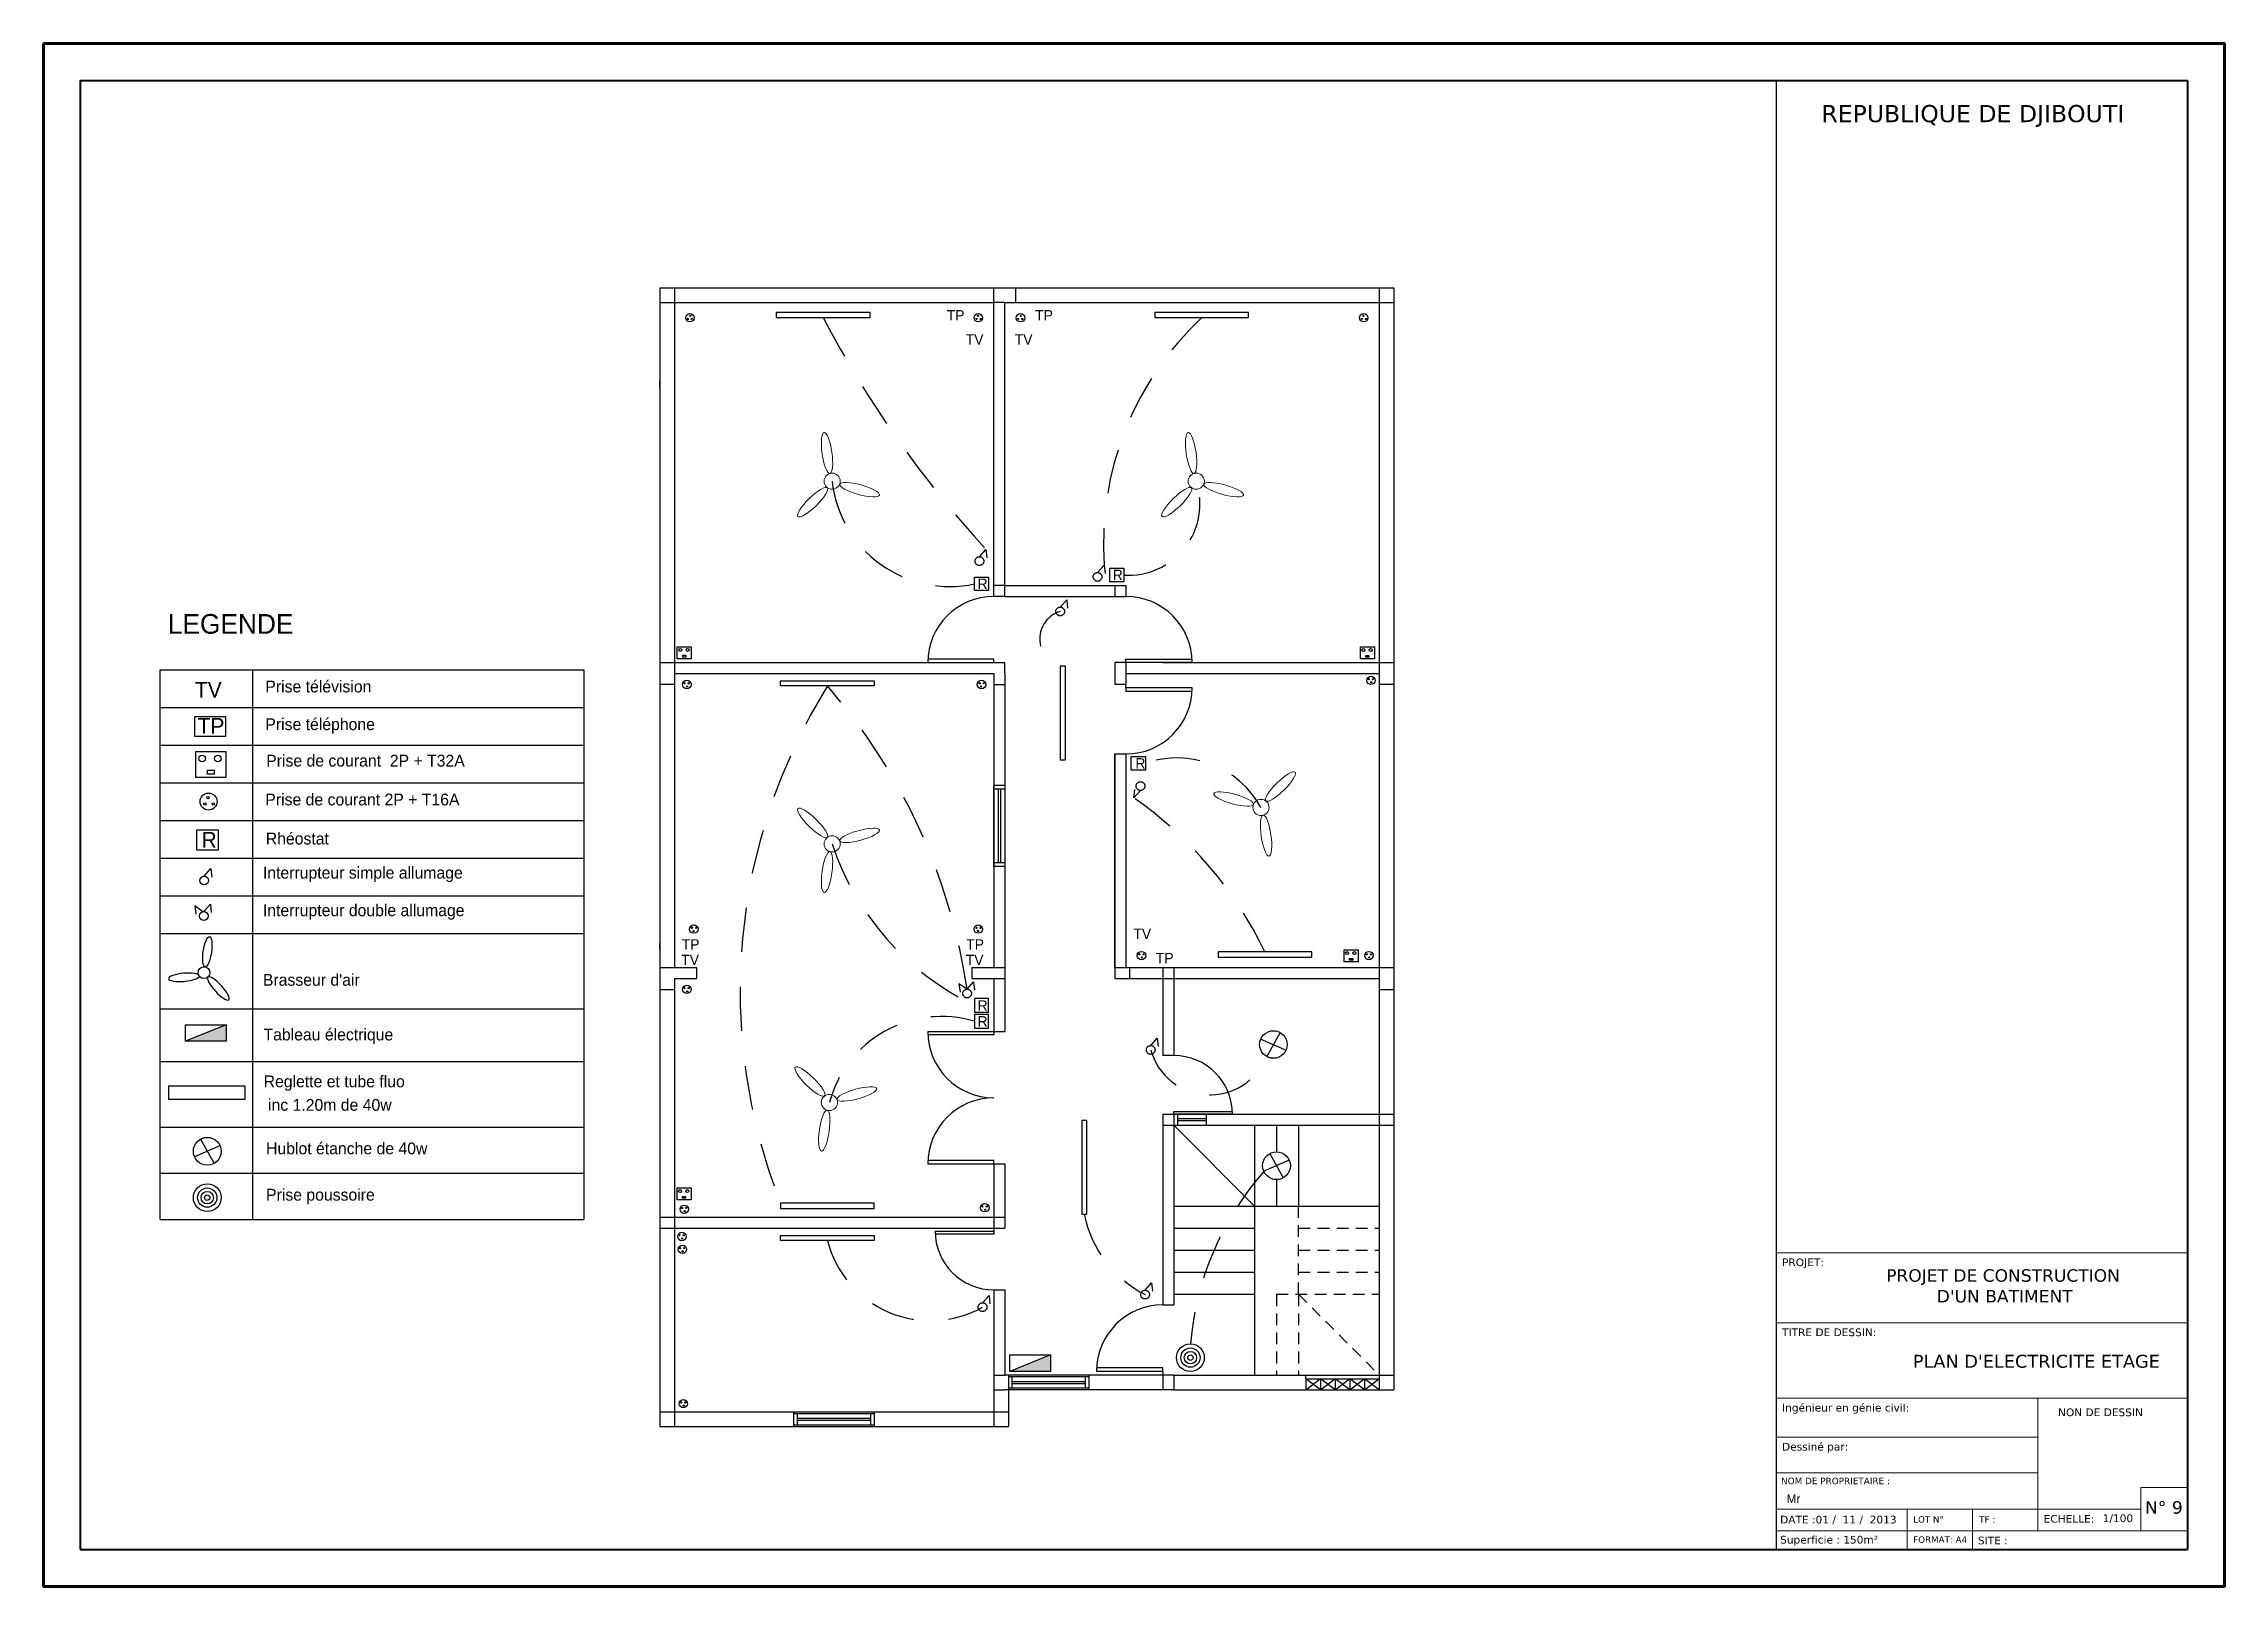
# Model space of a CAD drawing. Extents: x -110 to 3211, y -163 to 893.
# Drawn here: x 156.16 to 185.86, y 0.45 to 21.45 of the extents above; entities that cross this region are included whole.
import ezdxf

# ---------------------------------------------------------------- set-up
doc = ezdxf.new("R2010")
doc.units = 0
doc.header["$LTSCALE"] = 0.8
doc.header["$MEASUREMENT"] = 0
for name, pattern in [('ACAD_ISO03W100', [30, 12, -18]), ('DASHED', [0.75, 0.5, -0.25]), ('JIS_02_0.7', [1.35, 0.75, -0.6])]:
    doc.linetypes.add(name, pattern=pattern)
doc.layers.get('0').update_dxf_attribs({"color": 5, "linetype": 'CONTINUOUS'})
for name, color, linetype in [('COMBLDG', 7, 'CONTINUOUS'), ('DRAIN', 2, 'CONTINUOUS'), ('STR', 5, 'CONTINUOUS'), ('WALL', 6, 'CONTINUOUS'), ('WIN-PLN', 5, 'CONTINUOUS'), ('électricité', 1, 'CONTINUOUS')]:
    doc.layers.add(name, color=color, linetype=linetype)

msp = doc.modelspace()

# ---------------------------------------------------------------- texts
at = {"layer": 'COMBLDG', "color": 7, "lineweight": 9, "attachment_point": 1}
for s, insert, char_height, width in [('\\pi1.6214;{\\fVerdana|b0|i0|c0|p34;REPUBLIQUE DE DJIBOUTI}', (178.745, 20.618, -0.623), 0.23381, 7.52173), ('{\\fVerdana|b0|i0|c0|p34;\\C55;PROJET:}', (179.831, 4.917, -0.147), 0.10489, 11.75043), ("\\pi1.5704;{\\fVerdana|b0|i0|c0|p34;PROJET DE CONSTRUCTION \\P\\pi2.259;D'UN BATIMENT }", (179.679, 4.77, 0.603), 0.16932, 6.38547), ('{\\fVerdana|b0|i0|c0|p34;\\C55;TITRE DE DESSIN:}', (179.831, 3.964, -0.147), 0.10489, 11.75043), ("{\\fVerdana|b0|i0|c0|p34;PLAN D'ELECTRICITE ETAGE}", (181.612, 3.605, -0.663), 0.17573, 5.65342), ('{\\fVerdana|b0|i0|c0|p34;\\C55;Ingénieur en génie civil:}', (179.831, 2.938, -0.147), 0.10489, 11.75043), ('{\\fVerdana|b0|i0|c0|p34;NON DE DESSIN}', (183.59, 2.875, -0.478), 0.10489, 11.75043), ('{\\fVerdana|b0|i0|c0|p34;\\C55;Dessiné par:}', (179.831, 2.407, -0.323), 0.10489, 11.75043), ('{\\fVerdana|b0|i0|c0|p34;\\C55;NOM DE PROPRIETAIRE :}', (179.818, 1.932, -0.094), 0.08772, 9.82617), ('{\\fArial|b0|i0|c0|p34; \\fColonna MT|b0|i0|c0|p82; \\H1.143x;Mr }', (179.814, 1.706, -0.176), 0.10489, 11.75043), ('{\\fVerdana|b0|i0|c0|p34;N° 9}', (184.774, 1.613, -0.12), 0.1704, 19.08879), ('{\\fVerdana|b0|i0|c0|p34;DATE :01 /  11 /  2013}', (179.805, 1.415, -0.323), 0.10489, 11.75043), ('{\\fVerdana|b0|i0|c0|p34;LOT N° }', (181.617, 1.408, -0.228), 0.08651, 9.69138), ('{\\fVerdana|b0|i0|c0|p34;TF : }', (182.516, 1.408, -0.267), 0.08651, 9.69138), ('{\\fVerdana|b0|i0|c0|p34;ECHELLE:}', (183.394, 1.425, -0.668), 0.10489, 11.75043), ('{\\fVerdana|b0|i0|c0|p34;1/100}', (184.198, 1.433, -0.565), 0.10489, 11.75043), ('{\\fVerdana|b0|i0|c0|p34;Superficie : 150m²}', (179.805, 1.141, -0.32), 0.10489, 11.75043), ('{\\fVerdana|b0|i0|c0|p34;FORMAT: A4}', (181.617, 1.133, -0.264), 0.08651, 9.69138), ('{\\fVerdana|b0|i0|c0|p34;SITE : }', (182.498, 1.13, -0.323), 0.10489, 11.75043)]:
    msp.add_mtext(s, dxfattribs=dict(at, insert=insert, char_height=char_height, width=width))
at = {"layer": 'électricité'}
for s, p in [('TP', (168.454, 17.685)), ('TP', (169.659, 17.685)), ('TV', (168.713, 17.355)), ('TV', (169.381, 17.355)), ('TV', (170.997, 9.265)), ('TP', (171.303, 8.935))]:
    msp.add_text(s, height=0.1418, dxfattribs=at).set_placement(p)
at = {"layer": 'électricité', "linetype": 'JIS_02_0.7'}
for p in [(170.716, 14.15), (168.875, 14.029), (171.024, 11.585)]:
    msp.add_text('R', height=0.142, dxfattribs=at).set_placement(p)
at = {"layer": 'électricité', "color": 7, "linetype": 'ACAD_ISO03W100', "lineweight": 13}
for s, height, p in [('LEGENDE', 0.2677, (157.847, 13.421)), ('Prise télévision', 0.16061, (159.175, 12.622)), ('Prise téléphone', 0.16061, (159.175, 12.109)), ('Prise de courant  2P + T32A', 0.16061, (159.187, 11.613)), ('Prise de courant 2P + T16A', 0.16061, (159.175, 11.084)), ('Rhéostat', 0.1606, (159.181, 10.552)), ('Interrupteur simple allumage', 0.16061, (159.142, 10.088)), ('Interrupteur double allumage', 0.16061, (159.142, 9.576)), ("Brasseur d'air", 0.16061, (159.142, 8.629)), ('Tableau électrique', 0.16061, (159.15, 7.885)), ('Reglette et tube fluo ', 0.16061, (159.152, 7.247)), (' inc 1.20m de 40w', 0.16061, (159.152, 6.927)), ('Hublot étanche de 40w', 0.16061, (159.185, 6.335)), ('Prise poussoire', 0.16061, (159.185, 5.704))]:
    msp.add_text(s, height=height, dxfattribs=at).set_placement(p)
at = {"layer": 'électricité', "lineweight": 25}
for s, height, p in [('TV', 0.2141, (158.215, 12.551)), ('TP', 0.2141, (158.252, 12.059)), ('R', 0.214, (158.306, 10.509))]:
    msp.add_text(s, height=height, dxfattribs=at).set_placement(p)
at = {"layer": 'électricité'}
for s, p in [('TP', (164.846, 9.121)), ('TP', (168.72, 9.121)), ('TV', (164.839, 8.91)), ('TV', (168.713, 8.91))]:
    msp.add_text(s, height=0.1418, rotation=360, dxfattribs=at).set_placement(p)
at = {"layer": 'électricité', "linetype": 'JIS_02_0.7'}
for p in [(168.875, 8.289), (168.875, 8.073)]:
    msp.add_text('R', height=0.142, rotation=360, dxfattribs=at).set_placement(p)

# ---------------------------------------------------------------- blocks, each defined once
blk = doc.blocks.new('1')
at = {"layer": 'électricité', "color": 0, "lineweight": 20}
blk.add_circle((2024.457, 735.512), 0.112, dxfattribs=at)
for centre, major_axis in [((2024.528, 735.902), (-0.04, -0.283)), ((2024.077, 735.395), (-0.275, -0.075)), ((2024.727, 735.222), (-0.204, 0.199))]:
    blk.add_ellipse(centre, major_axis=major_axis, ratio=0.239111, dxfattribs=at)

# ---------------------------------------------------------------- hatches: boundary and pattern name
at = {"layer": 'électricité', "lineweight": 25}
for points in [[(158.643, 7.875), (158.643, 8.099), (158.088, 7.875)], [(169.87, 3.38), (169.87, 3.604), (169.314, 3.38)]]:
    msp.add_hatch(color=256, dxfattribs=at).paths.add_polyline_path(points)

# ---------------------------------------------------------------- linework, layer by layer
at = {"color": 5, "lineweight": 40}
for p, q in [((156.655, 20.953), (156.655, 0.953)), ((156.655, 20.953), (185.355, 20.953)), ((185.355, 20.953), (185.355, 0.953)), ((156.655, 0.953), (185.355, 0.953))]:
    msp.add_line(p, q, dxfattribs=at)
at = {"color": 5, "lineweight": 100}
msp.add_lwpolyline([(156.155, 21.453), (185.855, 21.453), (185.855, 0.453), (156.155, 0.453)], close=True, dxfattribs=at)
at = {"layer": 'COMBLDG', "color": 7, "lineweight": 30}
msp.add_line((179.756, 0.953), (179.756, 20.953), dxfattribs=at)
at = {"layer": 'COMBLDG', "color": 7, "lineweight": 9}
for p, q in [((179.756, 4.995, 0.176), (185.355, 4.995, -0.565)), ((179.756, 4.042, 0.176), (185.355, 4.042, -0.565)), ((179.756, 3.016, 0.176), (185.355, 3.016, -0.565)), ((183.313, 3.016, -0.295), (183.313, 1.208, -0.532)), ((179.756, 2.485, 0), (183.313, 2.485, -0.47)), ((179.756, 1.997, 0.176), (183.313, 1.997, -0.295)), ((184.716, 1.797, -1.065), (185.355, 1.797, -1.13)), ((184.716, 1.797, 0), (184.716, 1.208, 0)), ((179.756, 1.502), (184.716, 1.502, -0.5)), ((181.535, 1.502, 0.039), (181.535, 0.953, -0.033)), ((182.424, 0.953, 0), (182.424, 1.502, 0)), ((179.756, 1.208, 0), (185.355, 1.208))]:
    msp.add_line(p, q, dxfattribs=at)
at = {"layer": 'DRAIN', "color": 7, "ltscale": 0.8}
for p, q in [((173.346, 3.279), (173.346, 3.329)), ((173.346, 3.129), (173.541, 3.279)), ((173.546, 3.129), (173.346, 3.279)), ((173.346, 3.279), (174.346, 3.279)), ((173.546, 3.129), (173.741, 3.279)), ((173.746, 3.129), (173.546, 3.279)), ((173.746, 3.129), (173.941, 3.279)), ((173.946, 3.129), (173.746, 3.279)), ((173.946, 3.129), (174.141, 3.279)), ((174.146, 3.129), (173.946, 3.279))]:
    msp.add_line(p, q, dxfattribs=at)
at = {"layer": 'STR', "color": 252}
for p, q in [((171.546, 6.729), (172.646, 5.629)), ((172.646, 6.729), (172.646, 4.429)), ((172.946, 6.729), (172.946, 6.368)), ((173.246, 6.729), (173.246, 5.629)), ((172.946, 5.99), (172.946, 5.629)), ((171.546, 5.629), (172.646, 5.629)), ((172.646, 5.629), (174.346, 5.629)), ((171.546, 5.329), (172.646, 5.329)), ((171.546, 5.029), (172.646, 5.029)), ((171.546, 4.729), (172.646, 4.729)), ((171.546, 4.429), (172.646, 4.429)), ((172.646, 4.429), (172.646, 3.329))]:
    msp.add_line(p, q, dxfattribs=at)
at = {"layer": 'STR', "color": 252, "linetype": 'DASHED', "ltscale": 0.4}
for p, q in [((173.246, 4.429), (173.246, 5.629)), ((173.246, 5.329), (174.346, 5.329)), ((173.246, 5.029), (174.346, 5.029)), ((173.246, 4.729), (174.346, 4.729)), ((172.946, 4.429), (174.346, 4.429)), ((172.946, 4.429), (172.946, 3.329)), ((173.246, 4.429), (173.246, 3.329)), ((173.246, 4.429), (174.346, 3.329))]:
    msp.add_line(p, q, dxfattribs=at)
at = {"layer": 'WALL', "color": 7}
for p, q in [((164.546, 18.129), (164.546, 2.629)), ((164.546, 18.129), (174.546, 18.129)), ((164.546, 18.129), (164.546, 4.304)), ((164.746, 18.129), (164.746, 8.879)), ((169.097, 17.929), (169.097, 18.129)), ((169.397, 17.929), (169.397, 18.129)), ((174.346, 18.129), (174.346, 7.779)), ((174.546, 18.129), (174.546, 7.779)), ((164.546, 17.929), (169.097, 17.929)), ((169.097, 14.229), (169.097, 17.929)), ((169.247, 17.929), (169.097, 17.929)), ((169.247, 16.929), (169.247, 17.929)), ((169.247, 17.929), (174.546, 17.929)), ((164.546, 16.929), (164.546, 16.854)), ((164.546, 16.929), (164.546, 16.854)), ((164.546, 16.779), (164.546, 16.854)), ((164.546, 16.779), (164.546, 16.854)), ((169.247, 14.229), (169.247, 16.928)), ((169.097, 13.929), (169.097, 14.229)), ((169.247, 14.079), (169.097, 14.079)), ((169.247, 13.929), (169.247, 14.229)), ((169.247, 14.079), (170.896, 14.079)), ((170.746, 14.079), (170.746, 13.929)), ((170.896, 14.079), (170.896, 13.929)), ((169.247, 13.929), (169.097, 13.929)), ((169.247, 13.929), (170.896, 13.929)), ((169.097, 13.074), (168.199, 13.074)), ((169.097, 13.029), (169.097, 13.074)), ((170.896, 13.029), (170.896, 13.074)), ((170.896, 13.074), (171.795, 13.074)), ((164.546, 13.029), (169.097, 13.029)), ((164.746, 12.879), (169.097, 12.879)), ((168.197, 13.029), (169.097, 13.029)), ((169.097, 13.029), (169.247, 13.029)), ((169.097, 12.879), (169.097, 12.729)), ((169.097, 12.879), (169.097, 12.729)), ((169.247, 12.879), (169.247, 13.029)), ((169.247, 12.879), (169.247, 12.729)), ((171.396, 13.029), (170.746, 13.029)), ((170.746, 13.029), (170.746, 12.729)), ((170.896, 13.029), (170.896, 12.729)), ((171.796, 13.029), (170.896, 13.029)), ((170.896, 12.879), (174.346, 12.879)), ((171.396, 13.029), (174.546, 13.029)), ((164.746, 12.729), (164.546, 12.729)), ((169.097, 12.729), (169.247, 12.729)), ((169.097, 12.729), (169.097, 8.879)), ((169.247, 12.729), (169.247, 8.729)), ((170.896, 12.729), (170.746, 12.729)), ((170.896, 12.684), (170.896, 12.729)), ((170.896, 12.684), (170.896, 12.639)), ((171.796, 12.684), (170.896, 12.684)), ((170.896, 12.639), (171.795, 12.639)), ((174.546, 12.729), (174.346, 12.729)), ((170.746, 11.784), (170.746, 8.879)), ((170.746, 8.879), (170.746, 11.784)), ((170.746, 11.784), (170.896, 11.784)), ((170.896, 11.784), (170.896, 8.879)), ((170.896, 11.784), (170.896, 8.879)), ((169.097, 10.254), (169.097, 11.354)), ((169.157, 11.304), (169.157, 10.304)), ((169.187, 11.304), (169.187, 10.304)), ((169.247, 11.354), (169.247, 10.254)), ((169.247, 10.304), (169.097, 10.304)), ((169.247, 10.254), (169.097, 10.254)), ((164.546, 8.879), (165.046, 8.879)), ((164.746, 8.729), (164.746, 2.629)), ((164.746, 8.729), (165.046, 8.729)), ((165.046, 8.879), (165.046, 8.729)), ((168.797, 8.879), (169.247, 8.879)), ((168.797, 8.879), (168.797, 8.729)), ((168.797, 8.729), (169.247, 8.729)), ((169.097, 8.729), (169.097, 8.004)), ((169.247, 8.729), (169.247, 8.004)), ((170.746, 8.879), (170.746, 8.729)), ((170.746, 8.879), (174.546, 8.879)), ((170.746, 8.729), (174.346, 8.729)), ((170.946, 8.879), (170.946, 8.729)), ((171.396, 8.879), (171.396, 7.679)), ((171.546, 8.879), (171.546, 7.679)), ((164.546, 8.579), (164.746, 8.579)), ((174.346, 8.579), (174.546, 8.579)), ((168.197, 8.004), (169.097, 8.004)), ((169.097, 7.959), (168.199, 7.959)), ((169.097, 8.004), (169.247, 8.004)), ((169.097, 8.004), (169.097, 7.959)), ((174.346, 7.779), (174.346, 3.279)), ((174.546, 7.779), (174.546, 3.129)), ((171.546, 7.679), (171.396, 7.679)), ((171.396, 6.879), (174.546, 6.879)), ((171.396, 6.879), (171.396, 4.284)), ((171.546, 6.879), (171.546, 6.919)), ((171.546, 6.919), (172.345, 6.919)), ((171.546, 6.879), (171.546, 4.284)), ((172.346, 6.879), (171.546, 6.879)), ((171.596, 6.879), (171.596, 6.729)), ((171.988, 6.879), (171.988, 6.729)), ((171.396, 6.729), (174.546, 6.729)), ((171.988, 6.819), (171.596, 6.819)), ((171.988, 6.789), (171.596, 6.789)), ((169.097, 6.249), (168.199, 6.249)), ((169.097, 6.204), (169.097, 6.249)), ((168.197, 6.204), (169.097, 6.204)), ((169.097, 6.204), (169.097, 5.479)), ((169.097, 6.204), (169.247, 6.204)), ((169.247, 6.204), (169.247, 5.479)), ((164.546, 5.479), (169.247, 5.479)), ((169.097, 5.479), (169.097, 5.249)), ((169.247, 5.479), (169.247, 5.329)), ((164.546, 5.329), (169.247, 5.329)), ((168.297, 5.289), (169.097, 5.289)), ((169.097, 5.249), (168.298, 5.249)), ((169.097, 5.289), (169.097, 5.249)), ((169.097, 4.489), (169.097, 2.629)), ((169.097, 4.489), (169.247, 4.489)), ((169.247, 4.489), (169.247, 3.329)), ((171.396, 4.284), (171.546, 4.284)), ((169.097, 3.329), (169.247, 3.329)), ((171.396, 3.329), (169.247, 3.329)), ((169.297, 3.329), (169.297, 2.629)), ((170.397, 3.304), (169.297, 3.304)), ((169.347, 3.154), (169.347, 3.304)), ((170.347, 3.154), (170.347, 3.304)), ((170.397, 3.129), (170.397, 3.329)), ((170.496, 3.384), (171.396, 3.384)), ((171.396, 3.429), (170.497, 3.429)), ((171.396, 3.384), (171.396, 3.429)), ((171.396, 3.379), (171.396, 3.329)), ((171.396, 3.329), (171.396, 3.129)), ((171.546, 3.329), (171.396, 3.329)), ((171.546, 3.329), (174.546, 3.329)), ((171.546, 3.329), (171.546, 3.129)), ((173.346, 3.279), (173.346, 3.129)), ((173.546, 3.279), (173.546, 3.129)), ((173.746, 3.279), (173.746, 3.129)), ((173.946, 3.279), (173.946, 3.129)), ((174.146, 3.279), (174.146, 3.129)), ((174.146, 3.129), (174.341, 3.279)), ((174.346, 3.129), (174.146, 3.279)), ((174.346, 3.279), (174.346, 3.129)), ((169.097, 3.129), (169.247, 3.129)), ((169.097, 3.129), (169.247, 3.129)), ((171.396, 3.129), (169.247, 3.129)), ((169.297, 3.154), (170.397, 3.154)), ((169.347, 3.244), (170.347, 3.244)), ((169.347, 3.214), (170.347, 3.214)), ((171.546, 3.129), (171.396, 3.129)), ((171.546, 3.129), (174.396, 3.129)), ((174.396, 3.129), (174.546, 3.129)), ((174.396, 3.129), (174.546, 3.129)), ((174.396, 3.129), (174.546, 3.129)), ((164.546, 2.829), (169.297, 2.829)), ((166.372, 2.629), (166.372, 2.829)), ((167.472, 2.804), (166.372, 2.804)), ((166.422, 2.654), (166.422, 2.804)), ((166.422, 2.744), (167.422, 2.744)), ((166.422, 2.714), (167.422, 2.714)), ((167.422, 2.654), (167.422, 2.804)), ((167.472, 2.629), (167.472, 2.829)), ((164.546, 2.629), (169.297, 2.629)), ((166.372, 2.654), (167.472, 2.654))]:
    msp.add_line(p, q, dxfattribs=at)
at = {"layer": 'WALL'}
for p, q in [((169.247, 11.354), (169.097, 11.354)), ((164.546, 9.129), (164.546, 9.204)), ((164.546, 9.129), (164.546, 9.204)), ((164.546, 8.879), (164.746, 8.879))]:
    msp.add_line(p, q, dxfattribs=at)
at = {"layer": 'WALL', "color": 7}
for centre, radius, start, end in [((169.097, 13.029), 0.9, 90, 180), ((170.896, 13.029), 0.9, 0, 90), ((170.896, 12.684), 0.9, 270, 0), ((169.097, 8.004), 0.9, 180, 270), ((171.546, 6.879), 0.8, 0, 90), ((169.097, 6.204), 0.9, 90, 180), ((169.097, 5.289), 0.8, 180, 270), ((171.396, 3.384), 0.9, 90, 180)]:
    msp.add_arc(centre, radius, start, end, dxfattribs=at)
at = {"layer": 'WIN-PLN', "ltscale": 0.8}
msp.add_line((169.247, 11.304), (169.097, 11.304), dxfattribs=at)
at = {"layer": 'électricité', "linetype": 'JIS_02_0.7'}
for p, q in [((168.9, 14.468), (168.988, 14.569)), ((168.988, 14.569), (169.001, 14.455)), ((170.509, 14.255), (170.598, 14.355)), ((170.598, 14.355), (170.611, 14.241)), ((170, 13.784), (170.089, 13.884)), ((170.089, 13.884), (170.102, 13.77)), ((171.005, 11.187), (171.018, 11.3)), ((171.094, 11.287), (171.005, 11.187)), ((168.618, 8.653), (168.64, 8.54)), ((168.733, 8.583), (168.618, 8.653)), ((168.733, 8.583), (168.821, 8.683)), ((168.821, 8.683), (168.834, 8.57)), ((171.233, 7.816), (171.321, 7.917)), ((171.321, 7.917), (171.334, 7.803)), ((171.156, 4.484), (171.244, 4.585)), ((171.244, 4.585), (171.257, 4.471)), ((168.943, 4.313), (169.032, 4.414)), ((169.032, 4.414), (169.044, 4.3))]:
    msp.add_line(p, q, dxfattribs=at)
at = {"layer": 'électricité', "color": 5, "linetype": 'Continuous'}
for p, q in [((157.745, 5.445), (157.745, 12.929)), ((157.745, 12.929), (163.512, 12.929)), ((159.002, 12.929), (159.002, 5.445)), ((163.512, 12.929), (163.512, 5.445)), ((157.745, 12.416), (163.512, 12.416)), ((157.745, 11.904), (163.512, 11.904)), ((157.745, 11.391), (163.512, 11.391)), ((157.745, 10.878), (163.512, 10.878)), ((157.745, 10.365), (163.512, 10.365)), ((157.745, 9.853), (163.512, 9.853)), ((157.745, 9.34), (163.512, 9.34)), ((157.745, 8.314), (163.512, 8.314)), ((157.745, 7.599), (163.512, 7.599)), ((157.745, 6.706), (163.512, 6.706)), ((157.745, 6.076), (163.512, 6.076)), ((157.745, 5.445), (163.512, 5.445))]:
    msp.add_line(p, q, dxfattribs=at)
at = {"layer": 'électricité', "lineweight": 25}
for p, q in [((158.343, 10.122), (158.432, 10.224)), ((158.432, 10.224), (158.445, 10.109)), ((158.217, 9.718), (158.228, 9.603)), ((158.325, 9.637), (158.217, 9.718)), ((158.337, 9.638), (158.426, 9.739)), ((158.426, 9.739), (158.439, 9.625)), ((158.643, 8.099), (158.088, 7.875)), ((158.293, 6.541), (158.476, 6.211)), ((158.557, 6.452), (158.211, 6.3)), ((173.119, 6.255), (172.773, 6.103)), ((172.855, 6.344), (173.038, 6.013)), ((169.87, 3.604), (169.314, 3.38))]:
    msp.add_line(p, q, dxfattribs=at)
at = {"layer": 'électricité'}
for p, q in [((172.732, 7.904), (173.076, 7.753)), ((172.995, 7.993), (172.813, 7.665))]:
    msp.add_line(p, q, dxfattribs=at)
for points in [[(166.134, 17.724), (167.41, 17.724), (167.41, 17.795), (166.134, 17.795), (166.134, 17.724)], [(171.29, 17.724), (172.566, 17.724), (172.566, 17.795), (171.29, 17.795), (171.29, 17.724)], [(166.192, 12.781), (167.468, 12.781), (167.468, 12.71), (166.192, 12.71), (166.192, 12.781)], [(170.002, 12.979), (170.002, 11.703), (170.073, 11.703), (170.073, 12.979), (170.002, 12.979)], [(173.427, 9.091), (172.15, 9.091), (172.15, 9.02), (173.427, 9.02), (173.427, 9.091)], [(170.293, 6.794), (170.293, 5.518), (170.364, 5.518), (170.364, 6.794), (170.293, 6.794)], [(166.192, 5.599), (167.468, 5.599), (167.468, 5.67), (166.192, 5.67), (166.192, 5.599)], [(166.192, 5.231), (167.468, 5.231), (167.468, 5.16), (166.192, 5.16), (166.192, 5.231)]]:
    msp.add_lwpolyline(points, dxfattribs=at)
at = {"layer": 'électricité', "linetype": 'JIS_02_0.7'}
for points in [[(170.675, 14.312), (170.866, 14.312), (170.866, 14.127), (170.675, 14.127)], [(168.834, 14.191), (169.025, 14.191), (169.025, 14.007), (168.834, 14.007)], [(171.16, 11.565), (170.968, 11.565), (170.968, 11.749), (171.16, 11.749)], [(168.834, 8.269), (169.025, 8.269), (169.025, 8.454), (168.834, 8.454)], [(168.834, 8.053), (169.025, 8.053), (169.025, 8.238), (168.834, 8.238)]]:
    msp.add_lwpolyline(points, close=True, dxfattribs=at)
at = {"layer": 'électricité', "lineweight": 25}
for points in [[(164.786, 13.244), (164.976, 13.244), (164.976, 13.081), (164.786, 13.081)], [(164.86, 13.127), (164.902, 13.127), (164.902, 13.103), (164.86, 13.103)], [(174.09, 13.242), (174.279, 13.242), (174.279, 13.078), (174.09, 13.078)], [(174.163, 13.124), (174.205, 13.124), (174.205, 13.1), (174.163, 13.1)], [(158.214, 12.296), (158.634, 12.296), (158.634, 12.02), (158.214, 12.02)], [(158.229, 11.816), (158.636, 11.816), (158.636, 11.464), (158.229, 11.464)], [(158.386, 11.562), (158.478, 11.562), (158.478, 11.511), (158.386, 11.511)], [(158.244, 10.753), (158.532, 10.753), (158.532, 10.475), (158.244, 10.475)], [(173.868, 9.116), (174.058, 9.116), (174.058, 8.953), (173.868, 8.953)], [(173.942, 8.999), (173.984, 8.999), (173.984, 8.975), (173.942, 8.975)], [(158.088, 8.099), (158.643, 8.099), (158.643, 7.875), (158.088, 7.875)], [(164.783, 5.877), (164.973, 5.877), (164.973, 5.714), (164.783, 5.714)], [(164.857, 5.76), (164.899, 5.76), (164.899, 5.736), (164.857, 5.736)], [(169.314, 3.604), (169.87, 3.604), (169.87, 3.38), (169.314, 3.38)]]:
    msp.add_lwpolyline(points, close=True, dxfattribs=at)
msp.add_lwpolyline([(157.862, 7.268), (158.894, 7.268), (158.894, 7.081), (157.862, 7.081), (157.862, 7.268)], dxfattribs=at)
at = {"layer": 'électricité'}
for centre, radius in [((164.958, 17.722), 0.0573), ((164.927, 17.705), 0.00805), ((164.962, 17.749), 0.00805), ((164.984, 17.705), 0.00805), ((168.885, 17.722), 0.0573), ((168.86, 17.705), 0.00805), ((168.881, 17.749), 0.00805), ((168.917, 17.705), 0.00805), ((169.46, 17.722), 0.0573), ((169.428, 17.705), 0.00805), ((169.464, 17.749), 0.00805), ((169.485, 17.705), 0.00805), ((174.134, 17.722), 0.0573), ((174.108, 17.705), 0.00805), ((174.13, 17.749), 0.00805), ((174.166, 17.705), 0.00805), ((164.915, 12.73), 0.0573), ((168.929, 12.73), 0.0573), ((174.233, 12.786), 0.0573), ((174.201, 12.803), 0.00805), ((174.258, 12.802), 0.00805), ((164.883, 12.746), 0.00805), ((164.919, 12.702), 0.00805), ((164.941, 12.746), 0.00805), ((168.903, 12.746), 0.00805), ((168.925, 12.702), 0.00805), ((168.96, 12.746), 0.00805), ((174.237, 12.759), 0.00805), ((165.011, 9.401), 0.0573), ((164.986, 9.417), 0.00805), ((165.007, 9.374), 0.00805), ((165.043, 9.418), 0.00805), ((168.885, 9.401), 0.0573), ((168.86, 9.417), 0.00805), ((168.881, 9.374), 0.00805), ((168.917, 9.418), 0.00805), ((171.108, 9.04), 0.0573), ((171.077, 9.057), 0.00805), ((171.112, 9.013), 0.00805), ((171.134, 9.056), 0.00805), ((174.205, 9.04), 0.0573), ((174.173, 9.057), 0.00805), ((174.209, 9.013), 0.00805), ((174.23, 9.056), 0.00805), ((164.915, 8.58), 0.0573), ((164.883, 8.596), 0.00805), ((164.919, 8.552), 0.00805), ((164.941, 8.596), 0.00805), ((172.904, 7.829), 0.188), ((164.881, 5.587), 0.0573), ((168.974, 5.607), 0.0573), ((164.849, 5.604), 0.00805), ((164.885, 5.56), 0.00805), ((164.906, 5.604), 0.00805), ((168.942, 5.624), 0.00805), ((168.978, 5.58), 0.00805), ((168.999, 5.623), 0.00805), ((164.848, 5.216), 0.0573), ((164.855, 5.041), 0.0573), ((164.816, 5.233), 0.00805), ((164.823, 5.058), 0.00805), ((164.852, 5.188), 0.00805), ((164.873, 5.232), 0.00805), ((164.88, 5.057), 0.00805), ((164.859, 5.013), 0.00805), ((164.868, 2.94), 0.0573), ((164.836, 2.957), 0.00805), ((164.872, 2.913), 0.00805), ((164.894, 2.956), 0.00805)]:
    msp.add_circle(centre, radius, dxfattribs=at)
at = {"layer": 'électricité', "linetype": 'JIS_02_0.7'}
for centre in [(168.9, 14.409), (170.509, 14.195), (170, 13.724), (171.094, 11.347), (168.733, 8.523), (171.233, 7.756), (171.156, 4.425), (168.943, 4.254)]:
    msp.add_circle(centre, 0.0596, dxfattribs=at)
at = {"layer": 'électricité', "lineweight": 25}
for centre, radius in [((164.826, 13.201), 0.0207), ((164.925, 13.201), 0.0207), ((174.129, 13.198), 0.0207), ((174.229, 13.198), 0.0207), ((158.314, 11.722), 0.0445), ((158.528, 11.722), 0.0445), ((158.402, 11.136), 0.116), ((158.351, 11.103), 0.0163), ((158.394, 11.191), 0.0163), ((158.466, 11.102), 0.0163), ((158.343, 10.062), 0.0601), ((158.337, 9.578), 0.0601), ((173.908, 9.073), 0.0207), ((174.007, 9.073), 0.0207), ((158.339, 8.807), 0.081), ((158.384, 6.376), 0.189), ((172.946, 6.179), 0.189), ((158.384, 5.745), 0.189), ((158.384, 5.745), 0.131), ((158.384, 5.745), 0.0848), ((158.384, 5.745), 0.0372), ((164.823, 5.834), 0.0207), ((164.922, 5.834), 0.0207), ((171.774, 3.567), 0.189), ((171.774, 3.567), 0.131), ((171.774, 3.567), 0.0848), ((171.774, 3.567), 0.0372)]:
    msp.add_circle(centre, radius, dxfattribs=at)
at = {"layer": 'électricité', "linetype": 'JIS_02_0.7'}
for centre, radius, start, end in [((180.235, 24.825), 15.221, 207.8098, 222.3613), ((174.8, 14.643), 4.211, 132.9841, 183.9171), ((168.496, 15.675), 1.612, 186.3303, 282.1002), ((170.933, 15.188), 0.971, 266.0648, 18.5274), ((170.11, 13.352), 0.388, 106.4567, 253.7948), ((173.473, 8.559), 7.833, 148.0007, 201.6408), ((160.696, 7.38), 8.126, 8.5122, 40.988), ((171.591, 10.423), 1.307, 28.9378, 109.2719), ((167.857, 6.701), 5.48, 25.8555, 54.933), ((170.445, 11.738), 3.741, 198.3434, 244.4929), ((168.383, 6.632), 1.579, 73.4137, 165.0196), ((172.038, 7.98), 0.836, 195.5228, 337.8182), ((175.86, 3.402), 4.101, 138.815, 175.0471), ((171.879, 5.832), 1.582, 191.443, 242.7874), ((168.235, 5.52), 1.451, 194.3756, 299.2003)]:
    msp.add_arc(centre, radius, start, end, dxfattribs=at)
at = {"layer": 'électricité', "lineweight": 25}
msp.add_ellipse((158.385, 9.091), major_axis=(-0.03, -0.208), ratio=0.262624, dxfattribs=at)
at = {"layer": 'électricité', "lineweight": 25, "extrusion": (0, 0, -1)}
for centre, major_axis in [((158.066, 8.744), (0.209, 0.018)), ((158.536, 8.592), (0.142, -0.154))]:
    msp.add_ellipse(centre, major_axis=major_axis, ratio=0.262624, dxfattribs=at)

# ---------------------------------------------------------------- block references
at = {"layer": 'électricité', "xscale": -0.983266009732688, "yscale": 0.9832660097331427, "zscale": 0.9832660097330403}
for p in [(2157.474, -707.707), (2162.433, -707.707)]:
    msp.add_blockref('1', p, dxfattribs=at)
at = {"layer": 'électricité'}
for p, xscale, yscale, zscale, rotation in [((-1817.845, 734.26), -0.983266009732688, 0.9832660097331427, 0.9832660097330403, 180.0000000000004), ((2157.474, 733.764), 0.983266009732688, 0.983266009732688, 0.983266009732688, 179.9999999999996), ((2157.437, 730.244), 0.983266009732688, 0.983266009732688, 0.983266009732688, 179.9999999999996)]:
    msp.add_blockref('1', p, dxfattribs=dict(at, xscale=xscale, yscale=yscale, zscale=zscale, rotation=rotation))

msp.set_redraw_order([(e.dxf.handle, doc.entitydb.next_handle()) for e in msp.query("TEXT MTEXT ATTDEF DIMENSION ARC_DIMENSION")])  # texts and dimensions are drawn at this point

doc.saveas('drawing.dxf')
